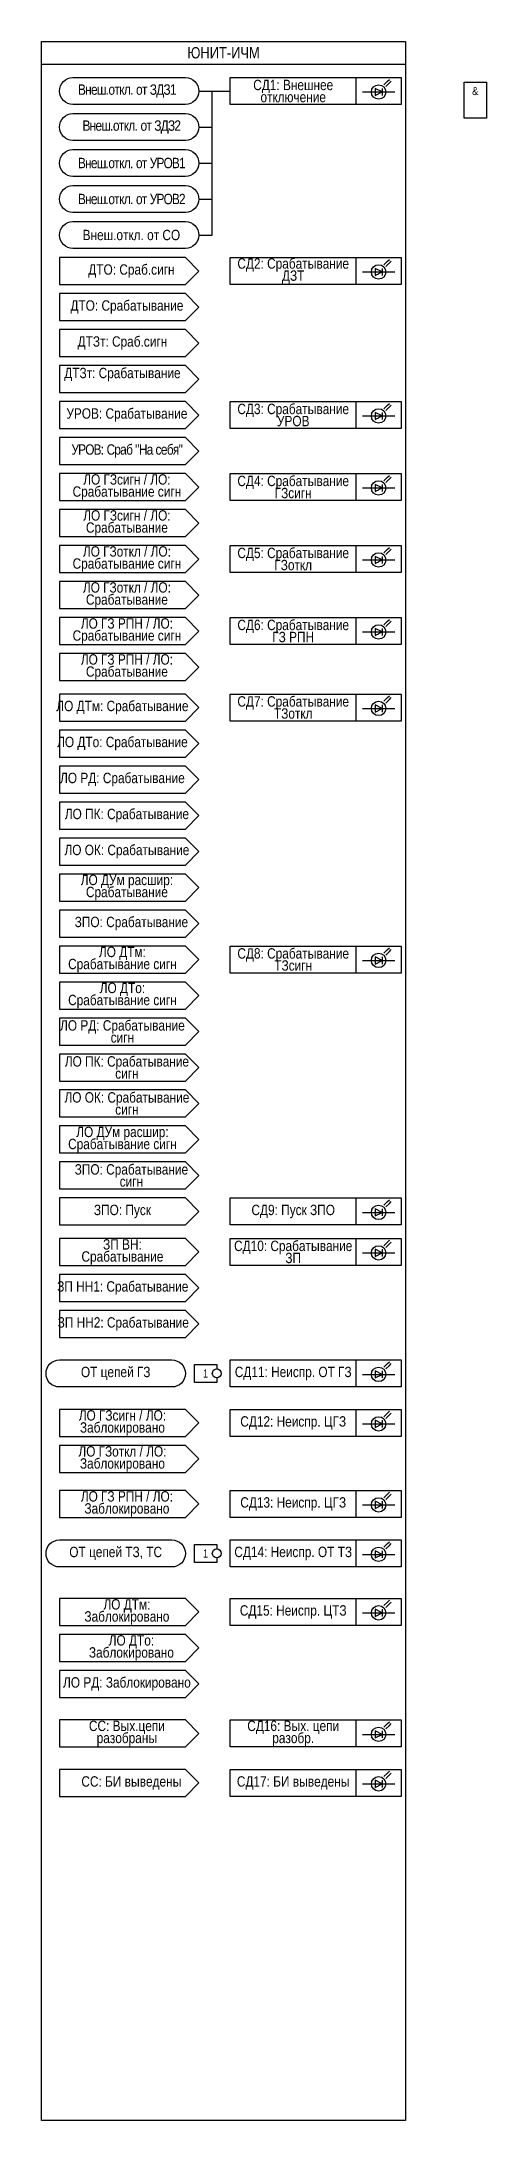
# Model space of a CAD drawing. Header units: millimetres. Extents: x 1657 to 5785, y -558 to 1129.
# Drawn here: x 5686 to 5785, y 237 to 699 of the extents above; entities that cross this region are included whole.
import ezdxf
from ezdxf.enums import TextEntityAlignment as Align

# ---------------------------------------------------------------- set-up
doc = ezdxf.new("R2010")
doc.units = ezdxf.units.MM
doc.layers.add('_ОРЗ_0.3', color=7, linetype='Continuous', lineweight=30)
doc.layers.add('TEXT', color=7, linetype='Continuous', lineweight=25)
doc.layers.add('Основная', color=7, linetype='Continuous')
doc.styles.add('2.5_Gost_RD', font='ARIALN.TTF', dxfattribs={"height": 2.5})
doc.styles.add('2.5_ISOCPEUR', font='isocpeur.ttf', dxfattribs={"width": 0.9, "height": 2.5})

msp = doc.modelspace()

# ---------------------------------------------------------------- texts
at = {"ltscale": 100, "attachment_point": 5, "style": '2.5_Gost_RD'}
for s, insert, char_height, width in [('ЮНИТ-ИЧМ', (5726.5, 696.5), 2.5, 81), ('\\pxsm0.7;{\\T0.9;Внеш.откл. от ЗДЗ1}', (5705, 688), 2.3, 31), ('&', (5782.5, 688), 1.8, 5), ('\\pxsm0.7;{\\T0.9;Внеш.откл. от ЗДЗ2}', (5706, 680), 2.3, 31), ('\\pxsm0.7;{\\T0.9;Внеш.откл. от УРОВ1}', (5706, 672), 2.3, 31), ('\\pxsm0.7;{\\T0.9;Внеш.откл. от УРОВ2}', (5706, 664), 2.3, 31), ('\\pxsm0.7;Внеш.откл. от СО', (5706, 656), 2.3, 29.0175), ('\\pxsm0.7;ЛО ПК: Срабатывание', (5705, 527), 2.3, 28), ('\\pxsm0.7;ЛО ОК: Срабатывание', (5705, 519), 2.3, 28), ('\\pxsm0.7;ЛО ДУм расшир: Срабатывание', (5705, 511), 2.3, 28), ('\\pxsm0.7;ЗПО: Срабатывание', (5706, 503), 2.3, 28), ('\\pxsm0.7;ЛО ПК: Срабатывание сигн', (5705, 471), 2.3, 28), ('\\pxsm0.7;ЛО ОК: Срабатывание сигн', (5705, 463), 2.3, 28), ('\\pxsm0.7;ЛО ДУм расшир: Срабатывание сигн', (5704, 455), 2.3, 28), ('\\pxsm0.7;ЗПО: Пуск', (5704, 439), 2.3, 28), ('\\pxsm0.7;ОТ цепей ГЗ', (5702.5, 403), 2.3, 31), ('1', (5722.5, 403), 1.8, 5), ('\\pxsm0.7;ЛО ГЗ РПН / ЛО: Заблокировано', (5705, 374), 2.3, 28), ('\\pxsm0.7;ОТ цепей ТЗ, ТС', (5702.5, 363), 2.3, 31), ('1', (5722.5, 363), 1.8, 5), ('\\pxsm0.7;СС: Вых.цепи разобраны', (5705, 323), 2.3, 28), ('\\pxsm0.7;СС: БИ выведены', (5706, 312), 2.3, 28)]:
    msp.add_mtext(s, dxfattribs=dict(at, insert=insert, char_height=char_height, width=width))
at = {"color": 0, "ltscale": 100, "char_height": 2.3, "width": 28, "attachment_point": 5, "style": '2.5_Gost_RD'}
for s, insert in [('{\\C256;УРОВ: Срабатывание}', (5705, 616)), ('\\pxsm0.7;{\\T0.9;\\C256;УРОВ: Сраб "На себя"}', (5705, 608)), ('\\pxsm0.7;{\\C256;ЗПО: Срабатывание сигн}', (5706, 447))]:
    msp.add_mtext(s, dxfattribs=dict(at, insert=insert))
at = {"layer": 'TEXT', "color": 0, "ltscale": 100, "char_height": 2.3, "attachment_point": 5, "style": '2.5_Gost_RD'}
for s, insert, width in [('\\pxsm0.7;{\\C256;СД1: Внешнее отключение}', (5742, 688), 28), ('\\pxsm0.7;{\\C256;СД2: Срабатывание ДЗТ}', (5742, 648), 28), ('\\pxsm0.7;{\\C256;СД3: Срабатывание УРОВ}', (5742, 616), 28), ('\\pxsm0.7;{\\C256;СД4: Срабатывание ГЗсигн}', (5742, 600), 28), ('\\pxsm0.7;{\\C256;СД5: Срабатывание ГЗоткл}', (5742, 584), 28), ('\\pxsm0.7;{\\C256;СД6: Срабатывание ГЗ РПН}', (5742, 568), 28), ('\\pxsm0.7;{\\C256;СД7: Срабатывание ТЗоткл}', (5742, 551), 28), ('\\pxsm0.7;{\\C256;СД8: Срабатывание ТЗсигн}', (5742, 495), 28), ('\\pxsm0.7;{\\C256;СД9: Пуск ЗПО}', (5742, 439), 28), ('\\pxsm0.7;{\\C256;ЗП ВН: Срабатывание}', (5704, 430), 25.9238), ('\\pxsm0.7;{\\C256;СД10: Срабатывание ЗП}', (5742, 430), 28), ('\\pxsm0.7;{\\C256;ЗП НН1: Срабатывание}', (5704.08, 422), 27.8405), ('\\pxsm0.7;{\\C256;ЗП НН2: Срабатывание}', (5704.19, 414), 27.6204), ('\\pxsm0.7;{\\C256;СД11: Неиспр. ОТ ГЗ}', (5742, 403), 28), ('\\pxsm0.7;{\\C256;СД12: Неиспр. ЦГЗ}', (5742, 392), 28), ('\\pxsm0.7;{\\C256;СД13: Неиспр. ЦГЗ}', (5742, 374), 28), ('\\pxsm0.7;{\\C256;СД14: Неиспр. ОТ ТЗ}', (5742, 363), 28), ('\\pxsm0.7;{\\C256;СД15: Неиспр. ЦТЗ}', (5742, 350), 28), ('\\pxsm0.7;{\\C256;СД16: Вых. цепи разобр.}', (5742, 323), 28), ('\\pxsm0.7;{\\C256;СД17: БИ выведены}', (5742, 312), 28)]:
    msp.add_mtext(s, dxfattribs=dict(at, insert=insert, width=width))
at = {"layer": 'TEXT', "ltscale": 100, "char_height": 2.3, "attachment_point": 5, "style": '2.5_Gost_RD'}
for s, insert, width in [('\\pxsm0.7;ЛО ГЗсигн / ЛО: Срабатывание сигн', (5705, 600), 26.9928), ('\\pxsm0.7;ЛО ГЗсигн / ЛО: Срабатывание', (5705, 592), 24.5754), ('\\pxsm0.7;ЛО ГЗоткл / ЛО: Срабатывание сигн', (5705, 584), 26.9928), ('\\pxsm0.7;ЛО ГЗоткл / ЛО: Срабатывание', (5705, 576), 24.5754), ('\\pxsm0.7;ЛО ГЗ РПН / ЛО: Срабатывание сигн', (5705, 568), 26.9928), ('\\pxsm0.7;ЛО ГЗ РПН / ЛО: Срабатывание', (5705, 560), 24.5754), ('\\pxsm0.7;ЛО ДТм: Срабатывание', (5704, 551), 28), ('\\pxsm0.7;ЛО ДТо: Срабатывание', (5704, 543), 28), ('\\pxsm0.7;ЛО РД: Срабатывание', (5704, 535), 28), ('\\pxsm0.7;ЛО ДТм: Срабатывание сигн', (5704, 495), 28), ('\\pxsm0.7;ЛО ДТо: Срабатывание сигн', (5704, 487), 28), ('\\pxsm0.7;ЛО РД: Срабатывание сигн', (5704, 479), 28), ('\\pxsm0.7;ЛО ГЗсигн / ЛО: Заблокировано', (5704, 392), 35.0506), ('\\pxsm0.7;ЛО ГЗоткл / ЛО:\\PЗаблокировано', (5704, 384), 28), ('\\pxsm0.7;ЛО ДТм: Заблокировано', (5705, 350), 28), ('\\pxsm0.7;ЛО ДТо: Заблокировано', (5706, 342), 28), ('\\pxsm0.7;ЛО РД: Заблокировано', (5705, 334), 27.284)]:
    msp.add_mtext(s, dxfattribs=dict(at, insert=insert, width=width))
at = {"layer": 'Основная', "color": 0, "ltscale": 100, "char_height": 2.3, "width": 28, "attachment_point": 5, "style": '2.5_Gost_RD'}
for s, insert in [('\\pxsm0.7;{\\C256;ДТО: Сраб.сигн}', (5706, 648)), ('\\pxsm0.7;{\\C256;ДТО: Срабатывание}', (5705, 640)), ('\\pxsm0.7;{\\C256;ДТЗт: Срабатывание}', (5704, 625))]:
    msp.add_mtext(s, dxfattribs=dict(at, insert=insert))
at = {"layer": 'Основная', "ltscale": 100, "insert": (5704, 632), "char_height": 2.3, "width": 28, "attachment_point": 5, "style": '2.5_Gost_RD'}
msp.add_mtext('\\pxsm0.7;ДТЗт: Сраб.сигн', dxfattribs=at)

# ---------------------------------------------------------------- blocks, each defined once
blk = doc.blocks.new('*U132')
at = {"color": 0}
for p, q in [((-9, 0), (-4, 0)), ((4, 0), (9, 0))]:
    blk.add_line(p, q, dxfattribs=at)
at = {"ltscale": 0.35}
for p, q in [((-2, 2), (-2, -2)), ((2, 0), (-2, 2)), ((-2, -2), (2, 0)), ((2, 2), (2, -2))]:
    blk.add_line(p, q, dxfattribs=at)
at = {"ltscale": 0.25}
for points in [[(3, 4), (5, 6), (6, 7)], [(4, 3), (6, 5), (7, 6)]]:
    blk.add_lwpolyline(points, dxfattribs=at)
at = {"ltscale": 0.35}
blk.add_circle((0, 0), 4, dxfattribs=at)
at = {"layer": 'Основная', "color": 0}
blk.add_line((-4, 0), (4, 0), dxfattribs=at)
at = {"layer": 'Основная', "style": '2.5_ISOCPEUR'}
for tag, p in [('ОУ', (0, 13)), ('В2', (-7, -2)), ('В1', (7, -2))]:
    blk.add_attdef(tag, text='', height=2.5, dxfattribs=at).set_placement(p, align=Align.MIDDLE_CENTER)

# ---------------------------------------------------------------- linework, layer by layer
at = {"ltscale": 100}
msp.add_line((5721, 688), (5728, 688), dxfattribs=at)
for points in [[(5686, 694), (5767, 694)], [(5721, 656), (5724, 656), (5724, 688), (5728, 688)], [(5721, 664), (5724, 664), (5724, 688), (5728, 688)], [(5721, 672), (5724, 672), (5724, 688), (5728, 688)], [(5721, 680), (5724, 680), (5724, 688), (5728, 688)], [(5725, 402), (5725, 401), (5720, 401), (5720, 405), (5725, 405), (5725, 404)], [(5725, 362), (5725, 361), (5720, 361), (5720, 365), (5725, 365), (5725, 364)]]:
    msp.add_lwpolyline(points, dxfattribs=at)
for points in [[(5693, 685, -1), (5693, 691), (5718, 691, -1), (5718, 685)], [(5693, 677, -1), (5693, 683), (5718, 683, -1), (5718, 677)], [(5693, 669, -1), (5693, 675), (5718, 675, -1), (5718, 669)], [(5693, 661, -1), (5693, 667), (5718, 667, -1), (5718, 661)], [(5693, 653, -1), (5693, 659), (5718, 659, -1), (5718, 653)], [(5690, 400, -1), (5690, 406), (5715, 406, -1), (5715, 400)], [(5690, 360, -1), (5690, 366), (5715, 366, -1), (5715, 360)]]:
    msp.add_lwpolyline(points, format="xyb", close=True, dxfattribs=at)
for points in [[(5728, 691), (5766, 691), (5766, 685), (5728, 685)], [(5756, 691), (5766, 691), (5766, 685), (5756, 685)], [(5780, 690), (5785, 690), (5785, 682), (5780, 682)], [(5728, 651), (5766, 651), (5766, 645), (5728, 645)], [(5756, 651), (5766, 651), (5766, 645), (5756, 645)], [(5728, 619), (5766, 619), (5766, 613), (5728, 613)], [(5756, 619), (5766, 619), (5766, 613), (5756, 613)], [(5728, 603), (5766, 603), (5766, 597), (5728, 597)], [(5756, 603), (5766, 603), (5766, 597), (5756, 597)], [(5728, 587), (5766, 587), (5766, 581), (5728, 581)], [(5756, 587), (5766, 587), (5766, 581), (5756, 581)], [(5728, 571), (5766, 571), (5766, 565), (5728, 565)], [(5756, 571), (5766, 571), (5766, 565), (5756, 565)], [(5728, 554), (5766, 554), (5766, 548), (5728, 548)], [(5756, 554), (5766, 554), (5766, 548), (5756, 548)], [(5728, 498), (5766, 498), (5766, 492), (5728, 492)], [(5756, 498), (5766, 498), (5766, 492), (5756, 492)], [(5728, 442), (5766, 442), (5766, 436), (5728, 436)], [(5756, 442), (5766, 442), (5766, 436), (5756, 436)], [(5728, 433), (5766, 433), (5766, 427), (5728, 427)], [(5756, 433), (5766, 433), (5766, 427), (5756, 427)], [(5728, 406), (5766, 406), (5766, 400), (5728, 400)], [(5756, 406), (5766, 406), (5766, 400), (5756, 400)], [(5728, 395), (5766, 395), (5766, 389), (5728, 389)], [(5756, 395), (5766, 395), (5766, 389), (5756, 389)], [(5728, 377), (5766, 377), (5766, 371), (5728, 371)], [(5756, 377), (5766, 377), (5766, 371), (5756, 371)], [(5728, 366), (5766, 366), (5766, 360), (5728, 360)], [(5756, 366), (5766, 366), (5766, 360), (5756, 360)], [(5728, 353), (5766, 353), (5766, 347), (5728, 347)], [(5756, 353), (5766, 353), (5766, 347), (5756, 347)], [(5728, 326), (5766, 326), (5766, 320), (5728, 320)], [(5756, 326), (5766, 326), (5766, 320), (5756, 320)], [(5728, 315), (5766, 315), (5766, 309), (5728, 309)], [(5756, 315), (5766, 315), (5766, 309), (5756, 309)]]:
    msp.add_lwpolyline(points, close=True, dxfattribs=at)
for centre in [(5725, 403), (5725, 363)]:
    msp.add_circle(centre, 1, dxfattribs=at)
at = {"layer": '_ОРЗ_0.3', "ltscale": 100}
msp.add_lwpolyline([(5686, 699), (5767, 699), (5767, 237), (5686, 237)], close=True, dxfattribs=at)
at = {"layer": 'Основная', "ltscale": 100}
for points in [[(5690, 651), (5690, 645), (5718, 645), (5721, 648), (5718, 651)], [(5690, 643), (5690, 637), (5718, 637), (5721, 640), (5718, 643)], [(5690, 635), (5690, 629), (5718, 629), (5721, 632), (5718, 635)], [(5690, 627), (5690, 621), (5718, 621), (5721, 624), (5718, 627)], [(5690, 619), (5690, 613), (5718, 613), (5721, 616), (5718, 619)], [(5690, 611), (5690, 605), (5718, 605), (5721, 608), (5718, 611)], [(5690, 603), (5690, 597), (5718, 597), (5721, 600), (5718, 603)], [(5690, 595), (5690, 589), (5718, 589), (5721, 592), (5718, 595)], [(5690, 587), (5690, 581), (5718, 581), (5721, 584), (5718, 587)], [(5690, 579), (5690, 573), (5718, 573), (5721, 576), (5718, 579)], [(5690, 571), (5690, 565), (5718, 565), (5721, 568), (5718, 571)], [(5690, 563), (5690, 557), (5718, 557), (5721, 560), (5718, 563)], [(5690, 554), (5690, 548), (5718, 548), (5721, 551), (5718, 554)], [(5690, 546), (5690, 540), (5718, 540), (5721, 543), (5718, 546)], [(5690, 538), (5690, 532), (5718, 532), (5721, 535), (5718, 538)], [(5690, 530), (5690, 524), (5718, 524), (5721, 527), (5718, 530)], [(5690, 522), (5690, 516), (5718, 516), (5721, 519), (5718, 522)], [(5690, 514), (5690, 508), (5718, 508), (5721, 511), (5718, 514)], [(5690, 506), (5690, 500), (5718, 500), (5721, 503), (5718, 506)], [(5690, 498), (5690, 492), (5718, 492), (5721, 495), (5718, 498)], [(5690, 490), (5690, 484), (5718, 484), (5721, 487), (5718, 490)], [(5690, 482), (5690, 476), (5718, 476), (5721, 479), (5718, 482)], [(5690, 474), (5690, 468), (5718, 468), (5721, 471), (5718, 474)], [(5690, 466), (5690, 460), (5718, 460), (5721, 463), (5718, 466)], [(5690, 458), (5690, 452), (5718, 452), (5721, 455), (5718, 458)], [(5690, 450), (5690, 444), (5718, 444), (5721, 447), (5718, 450)], [(5690, 442), (5690, 436), (5718, 436), (5721, 439), (5718, 442)], [(5690, 433), (5690, 427), (5718, 427), (5721, 430), (5718, 433)], [(5690, 425), (5690, 419), (5718, 419), (5721, 422), (5718, 425)], [(5690, 417), (5690, 411), (5718, 411), (5721, 414), (5718, 417)], [(5690, 395), (5690, 389), (5718, 389), (5721, 392), (5718, 395)], [(5690, 387), (5690, 381), (5718, 381), (5721, 384), (5718, 387)], [(5690, 377), (5690, 371), (5718, 371), (5721, 374), (5718, 377)], [(5690, 353), (5690, 347), (5718, 347), (5721, 350), (5718, 353)], [(5690, 345), (5690, 339), (5718, 339), (5721, 342), (5718, 345)], [(5690, 337), (5690, 331), (5718, 331), (5721, 334), (5718, 337)], [(5690, 326), (5690, 320), (5718, 320), (5721, 323), (5718, 326)], [(5690, 315), (5690, 309), (5718, 309), (5721, 312), (5718, 315)]]:
    msp.add_lwpolyline(points, close=True, dxfattribs=at)

# ---------------------------------------------------------------- block references
at = {"ltscale": 0.35, "xscale": 0.4, "yscale": 0.4, "zscale": 0.4}
for p in [(5761, 687.8), (5761, 647.8), (5761, 615.8), (5761, 599.8), (5761, 583.8), (5761, 567.8), (5761, 550.8), (5761, 494.8), (5761, 438.8), (5761, 429.8), (5761, 402.8), (5761, 391.8), (5761, 373.8), (5761, 362.8), (5761, 349.8), (5761, 322.8), (5761, 311.8)]:
    msp.add_blockref('*U132', p, dxfattribs=at)

msp.set_redraw_order([(e.dxf.handle, doc.entitydb.next_handle()) for e in msp.query("TEXT MTEXT ATTDEF DIMENSION ARC_DIMENSION")])  # texts and dimensions are drawn at this point

doc.saveas('drawing.dxf')
